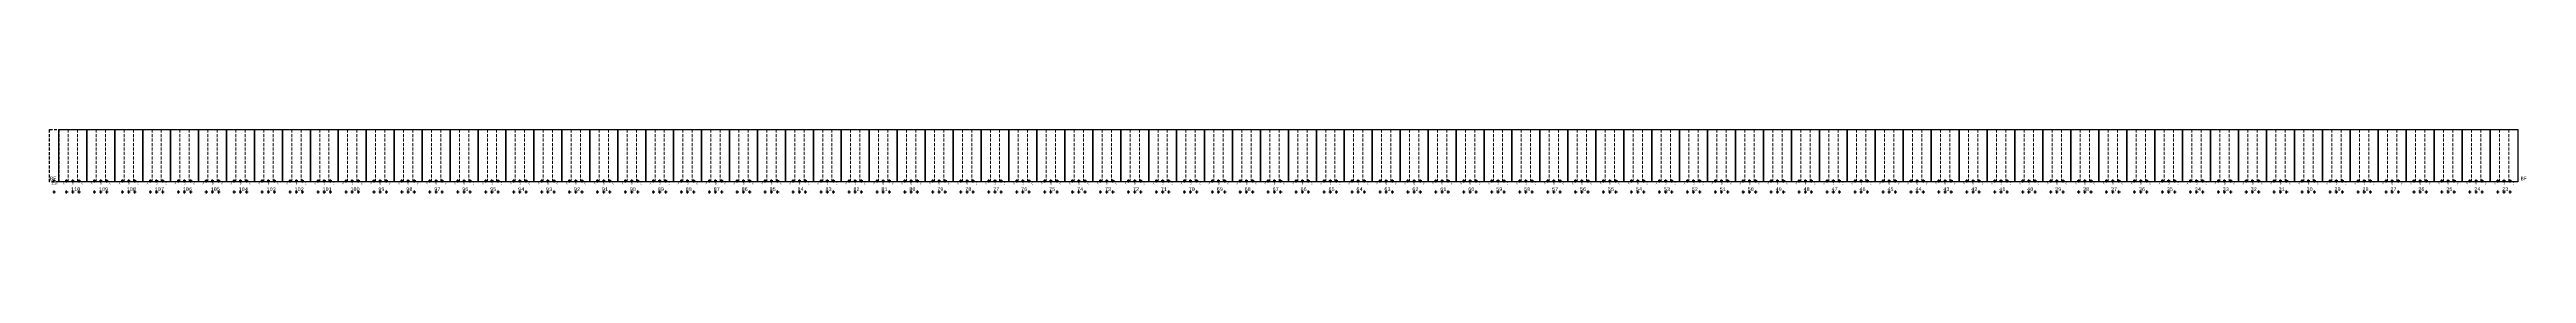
# Model space of a CAD drawing. Header units: millimetres. Extents: x 943 to 655635, y 611 to 177910.
# Drawn here: x 80191 to 350355, y 41487 to 48426 of the extents above; entities that cross this region are included whole.
import ezdxf

# ---------------------------------------------------------------- set-up
doc = ezdxf.new("R2010")
doc.units = ezdxf.units.MM
doc.linetypes.add('DASHED', pattern=[0.75, 0.5, -0.25])
doc.layers.add('Bin location transponder', color=250, linetype='Continuous')
doc.layers.add('WF_numbers', color=6, linetype='Continuous')
for name, color, linetype, lineweight in [('WF buffer', 1, 'DASHED', 30), ('WF transponder', 3, 'Continuous', 30), ('WF_all_bays', 5, 'Continuous', 30), ('WF_sketch_stock_areas', 30, 'Continuous', 30)]:
    doc.layers.add(name, color=color, linetype=linetype, lineweight=lineweight)
doc.styles.add('WF_txt', font='consola.ttf')

# ---------------------------------------------------------------- blocks, each defined once
blk = doc.blocks.new('Bin location transponder')
at = {"layer": 'Bin location transponder', "color": 3, "lineweight": 30}
for p, q in [((-600, 0), (600, 0)), ((-150, 300), (150, 300)), ((0, 600), (0, -600))]:
    blk.add_line(p, q, dxfattribs=at)
blk = doc.blocks.new('WF 120x224in bay')
at = {"layer": 'WF_all_bays', "linetype": 'DASHED', "lineweight": 5, "ltscale": 650}
for p, q in [((1016, 5690), (1016, 0)), ((2032, 5690), (2032, 0))]:
    blk.add_line(p, q, dxfattribs=at)
at = {"layer": 'WF_all_bays'}
blk.add_lwpolyline([(0, 5690), (3048, 5690), (3048, 0), (0, 0)], close=True, dxfattribs=at)
at = {"layer": 'WF transponder', "xscale": 0.25, "yscale": 0.25, "zscale": 0.25, "rotation": 180.0000000062352}
for p in [(850, 100), (1524, 100), (2198, 100), (850, -1100), (1524, -1100), (2198, -1100)]:
    blk.add_blockref('Bin location transponder', p, dxfattribs=at)
at = {"layer": 'WF_numbers', "linetype": 'DASHED', "char_height": 200, "attachment_point": 1, "rotation": 0, "style": 'WF_txt'}
for s, insert in [('A', (439, -62, -723)), ('B', (1455, -62, -723)), ('C', (2471, -62, -723))]:
    blk.add_mtext_dynamic_manual_height_columns(s, width=423.53, gutter_width=2118, heights=[0], dxfattribs=dict(at, insert=insert))
blk = doc.blocks.new('WF 40x224in buffer')
at = {"layer": 'WF buffer', "ltscale": 650}
blk.add_lwpolyline([(0, 5690), (1016, 5690), (1016, 0), (0, 0)], close=True, dxfattribs=at)
at = {"layer": 'WF transponder', "xscale": 0.25, "yscale": 0.25, "zscale": 0.25, "rotation": 180.0000000062352}
for p in [(508, 100), (508, -1100)]:
    blk.add_blockref('Bin location transponder', p, dxfattribs=at)

msp = doc.modelspace()

# ---------------------------------------------------------------- block references
at = {"layer": 'WF_all_bays'}
for p in [(81207, 42737, -362), (84255, 42737, -362), (87303, 42737, -362), (90351, 42737, -362), (93399, 42737, -362), (96447, 42737, -362), (99495, 42737, -362), (102543, 42737, -362), (105591, 42737, -362), (108639, 42737, -362), (111687, 42737, -362), (114735, 42737, -362), (117783, 42737, -362), (120831, 42737, -362), (123879, 42737, -362), (126927, 42737, -362), (129975, 42737, -362), (133023, 42737, -362), (136071, 42737, -362), (139119, 42737, -362), (142167, 42737, -362), (145215, 42737, -362), (148263, 42737, -362), (151311, 42737, -362), (154359, 42737, -362), (157407, 42737, -362), (160455, 42737, -362), (163503, 42737, -362), (166551, 42737, -362), (169599, 42737, -362), (172647, 42737, -362), (175695, 42737, -362), (178743, 42737, -362), (181791, 42737, -362), (184839, 42737, -362), (187887, 42737, -362), (190935, 42737, -362), (193983, 42737, -362), (197031, 42737, -362), (200079, 42737, -362), (203127, 42737, -362), (206175, 42737, -362), (209223, 42737, -362), (212271, 42737, -362), (215319, 42737, -362), (218367, 42737, -362), (221415, 42737, -362), (224463, 42737, -362), (227511, 42737, -362), (230559, 42737, -362), (233607, 42737, -362), (236655, 42737, -362), (239703, 42737, -362), (242751, 42737, -362), (245799, 42737, -362), (248847, 42737, -362), (251895, 42737, -362), (254943, 42737, -362), (257991, 42737, -362), (261039, 42737, -362), (264087, 42737, -362), (267135, 42737, -362), (270183, 42737, -362), (273231, 42737, -362), (276279, 42737, -362), (279327, 42737, -362), (282375, 42737, -362), (285423, 42737, -362), (288471, 42737, -362), (291519, 42737, -362), (294567, 42737, -362), (297615, 42737, -362), (300663, 42737, -362), (303711, 42737, -362), (306759, 42737, -362), (309807, 42737, -362), (312855, 42737, -362), (315903, 42737, -362), (318951, 42737, -362), (321999, 42737, -362), (325047, 42737, -362), (328095, 42737, -362), (331143, 42737, -362), (334191, 42737, -362), (337239, 42737, -362), (340287, 42737, -362), (343335, 42737, -362), (346383, 42737, -362)]:
    msp.add_blockref('WF 120x224in bay', p, dxfattribs=at)
at = {"layer": 'WF_sketch_stock_areas'}
msp.add_blockref('WF 40x224in buffer', (80191, 42737, -362), dxfattribs=at)

# ---------------------------------------------------------------- texts
at = {"layer": 'WF_numbers', "linetype": 'DASHED', "style": 'WF_txt'}
for s, insert, char_height, attachment_point in [('BF', (80921, 43309, -202608), 400, 3), ('BF', (349717, 43309, -324801), 400, 1), ('111C', (80410, 42674, -1085), 200, 1), ('110', (82523, 42149, -362), 400, 1), ('109', (85571, 42149, -362), 400, 1), ('108', (88619, 42149, -362), 400, 1), ('107', (91667, 42149, -362), 400, 1), ('106', (94715, 42149, -362), 400, 1), ('105', (97763, 42149, -362), 400, 1), ('104', (100811, 42149, -362), 400, 1), ('103', (103859, 42149, -362), 400, 1), ('102', (106907, 42149, -362), 400, 1), ('101', (109955, 42149, -362), 400, 1), ('100', (113003, 42149, -362), 400, 1), ('99', (116051, 42149, -362), 400, 1), ('98', (119099, 42149, -362), 400, 1), ('97', (122147, 42149, -362), 400, 1), ('96', (125195, 42149, -362), 400, 1), ('95', (128243, 42149, -362), 400, 1), ('94', (131291, 42149, -362), 400, 1), ('93', (134339, 42149, -362), 400, 1), ('92', (137387, 42149, -362), 400, 1), ('91', (140435, 42149, -362), 400, 1), ('90', (143483, 42149, -362), 400, 1), ('89', (146531, 42149, -362), 400, 1), ('88', (149579, 42149, -362), 400, 1), ('87', (152627, 42149, -362), 400, 1), ('86', (155675, 42149, -362), 400, 1), ('85', (158723, 42149, -362), 400, 1), ('84', (161771, 42149, -362), 400, 1), ('83', (164819, 42149, -362), 400, 1), ('82', (167867, 42149, -362), 400, 1), ('81', (170915, 42149, -362), 400, 1), ('80', (173963, 42149, -362), 400, 1), ('79', (177011, 42149, -362), 400, 1), ('78', (180059, 42149, -362), 400, 1), ('77', (183107, 42149, -362), 400, 1), ('76', (186155, 42149, -362), 400, 1), ('75', (189203, 42149, -362), 400, 1), ('74', (192251, 42149, -362), 400, 1), ('73', (195299, 42149, -362), 400, 1), ('72', (198347, 42149, -362), 400, 1), ('71', (201395, 42149, -362), 400, 1), ('70', (204443, 42149, -362), 400, 1), ('69', (207491, 42149, -362), 400, 1), ('68', (210539, 42149, -362), 400, 1), ('67', (213587, 42149, -362), 400, 1), ('66', (216635, 42149, -362), 400, 1), ('65', (219683, 42149, -362), 400, 1), ('64', (222731, 42149, -362), 400, 1), ('63', (225779, 42149, -362), 400, 1), ('62', (228827, 42149, -362), 400, 1), ('61', (231875, 42149, -362), 400, 1), ('60', (234923, 42149, -362), 400, 1), ('59', (237971, 42149, -362), 400, 1), ('58', (241019, 42149, -362), 400, 1), ('57', (244067, 42149, -362), 400, 1), ('56', (247115, 42149, -362), 400, 1), ('55', (250163, 42149, -362), 400, 1), ('54', (253211, 42149, -362), 400, 1), ('53', (256259, 42149, -362), 400, 1), ('52', (259307, 42149, -362), 400, 1), ('51', (262355, 42149, -362), 400, 1), ('50', (265403, 42149, -362), 400, 1), ('49', (268451, 42149, -362), 400, 1), ('48', (271499, 42149, -362), 400, 1), ('47', (274547, 42149, -362), 400, 1), ('46', (277595, 42149, -362), 400, 1), ('45', (280643, 42149, -362), 400, 1), ('44', (283691, 42149, -362), 400, 1), ('43', (286739, 42149, -362), 400, 1), ('42', (289787, 42149, -362), 400, 1), ('41', (292835, 42149, -362), 400, 1), ('40', (295883, 42149, -362), 400, 1), ('39', (298931, 42149, -362), 400, 1), ('38', (301979, 42149, -362), 400, 1), ('37', (305027, 42149, -362), 400, 1), ('36', (308075, 42149, -362), 400, 1), ('35', (311123, 42149, -362), 400, 1), ('34', (314171, 42149, -362), 400, 1), ('33', (317219, 42149, -362), 400, 1), ('32', (320267, 42149, -362), 400, 1), ('31', (323315, 42149, -362), 400, 1), ('30', (326363, 42149, -362), 400, 1), ('29', (329411, 42149, -362), 400, 1), ('28', (332459, 42149, -362), 400, 1), ('27', (335507, 42149, -362), 400, 1), ('26', (338555, 42149, -362), 400, 1), ('25', (341603, 42149, -362), 400, 1), ('24', (344651, 42149, -362), 400, 1), ('23', (347699, 42149, -362), 400, 1)]:
    msp.add_mtext_dynamic_manual_height_columns(s, width=423.53, gutter_width=2118, heights=[0], dxfattribs=dict(at, insert=insert, char_height=char_height, attachment_point=attachment_point))

doc.saveas('drawing.dxf')
